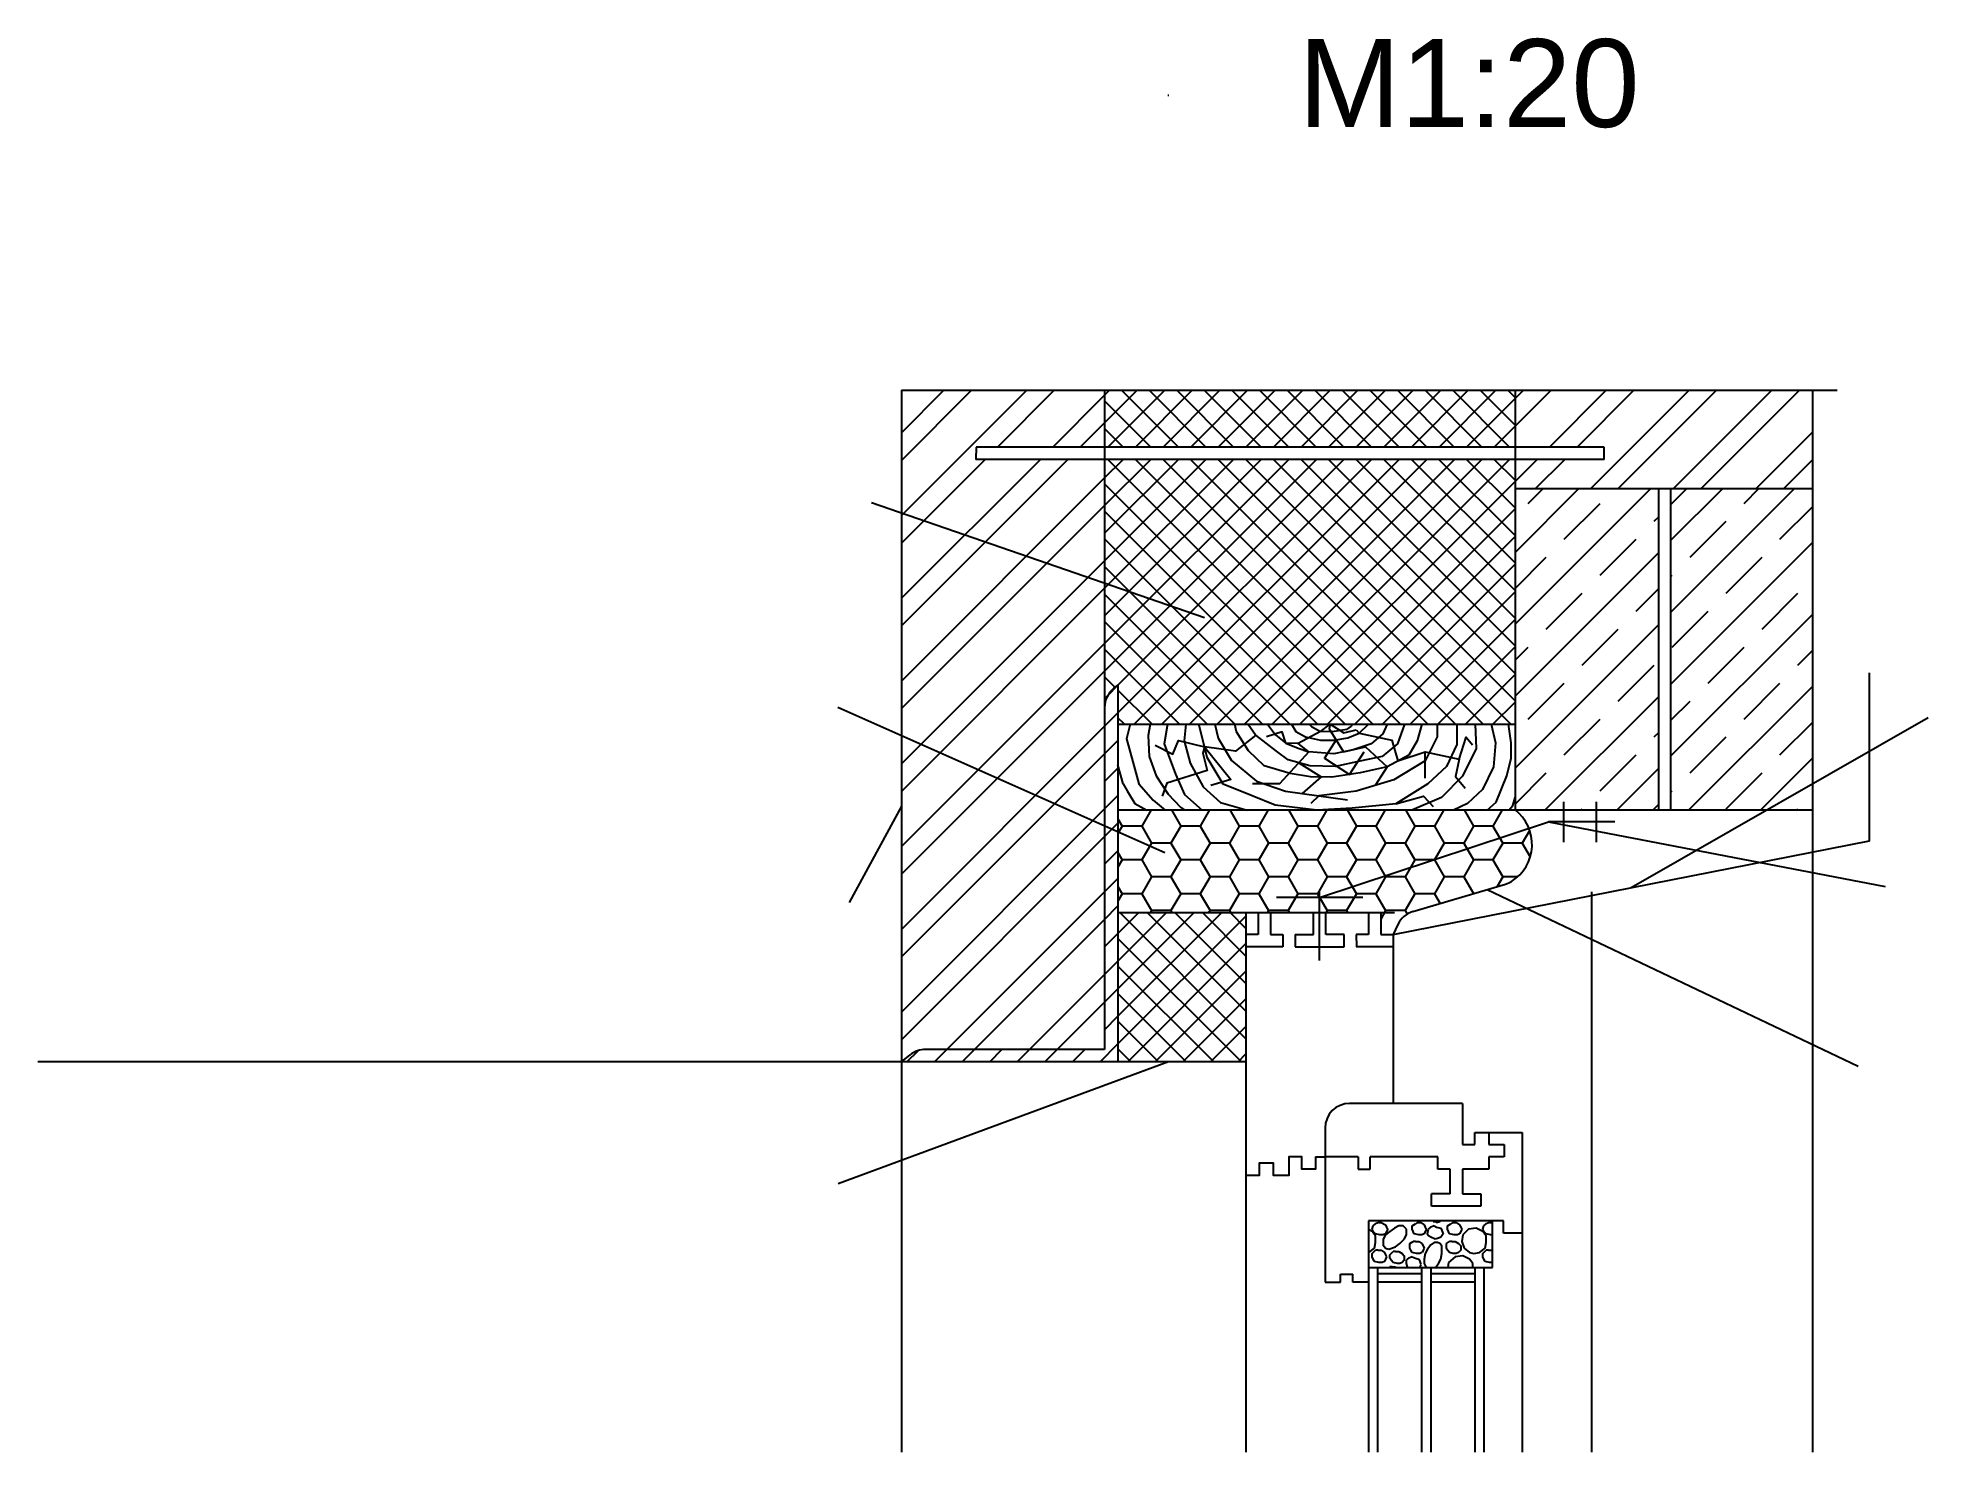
# Model space of a CAD drawing. Header units: millimetres. Extents: x -229914 to 856942, y -268655 to 87212.
# Drawn here: x 454411 to 469462, y -254351 to -243086 of the extents above; entities that cross this region are included whole.
import ezdxf

# ---------------------------------------------------------------- set-up
doc = ezdxf.new("R2010")
doc.units = ezdxf.units.MM
doc.linetypes.add('DASHDOT_axis', pattern=[24, 20, -1.5, 1, -1.5])
doc.layers.add('Ось', color=7, linetype='DASHDOT_axis', lineweight=25)
doc.styles.get("Standard").update_dxf_attribs({"font": 'arial.ttf'})
pattern_1 = [(225, (1923110.45, 173920.99), (109.857704, -109.857704), []), (315, (1923110.45, 173920.99), (109.857704, 109.857704), [])]

msp = doc.modelspace()

# ---------------------------------------------------------------- texts
at = {"insert": (464175.59652, -243096.203), "char_height": 700, "attachment_point": 1}
msp.add_mtext_dynamic_manual_height_columns(' М1:20', width=3297.8769432, gutter_width=6.11662, heights=[0], dxfattribs=at)

# ---------------------------------------------------------------- hatches: boundary and pattern name
at = {"lineweight": 25}
h = msp.add_hatch(dxfattribs=at)
h.set_pattern_fill('ANSI32', color=256, scale=48.932994, angle=540)
h.set_pattern_definition([(225, (1923110.45, 173921), (329.57311, -329.57311), []), (225, (1922890.73, 173921), (329.57311, -329.57311), [])])
h.paths.add_polyline_path([(461287.10049, -251241.29482), (461358.13972, -251185.36859, -0.1682931661), (461479.21392, -251143.42883), (462904.77726, -251143.42883), (462904.77726, -246443.22034), (461879.62328, -246443.22034), (461882.67592, -246345.35435), (462904.77726, -246345.35435), (462904.77726, -245892.97311), (461287.10049, -245892.97311)])
h = msp.add_hatch(dxfattribs=at)
h.set_pattern_fill('ANSI37', color=256, scale=48.932994, angle=540)
h.set_pattern_definition(pattern_1)
h.paths.add_polyline_path([(462904.77726, -246443.22034), (462904.77726, -248420.33168, -0.2298946018), (462979.43504, -248266.53947), (463011.43812, -248241.34477), (463011.43812, -248552.57894), (466172.97292, -248552.57894), (466172.97292, -246443.22034)])
h.paths.add_polyline_path([(466172.97292, -246345.35435), (466172.97292, -245892.97311), (462904.77726, -245892.97311), (462904.77726, -246345.35435)])
h = msp.add_hatch(dxfattribs=at)
h.set_pattern_fill('ANSI32', color=256, scale=48.932994, angle=180)
h.set_pattern_definition([(225, (1923110.45, 173921), (329.57311, -329.57311), []), (225, (1922890.73, 173921), (329.57311, -329.57311), [])])
h.paths.add_polyline_path([(466172.97292, -245892.97311), (466172.97292, -246345.35435), (466881.74743, -246345.35435), (466881.74743, -246443.22034), (466172.97292, -246443.22034), (466172.97292, -246676.11764), (468541.65724, -246676.11764), (468541.65724, -245892.97311)])
h = msp.add_hatch(dxfattribs=at)
h.set_pattern_fill('JIS_STN_1E', color=256, scale=404.888949, angle=180)
h.set_pattern_definition([(225, (1923110.45, 173921), (286.29972, -286.29972), []), (225, (1922825, 173921), (286.29972, -286.29972), [404.88895, -202.44447])])
h.paths.add_polyline_path([(467414.41142, -249235.53039), (468541.65724, -249235.53039), (468541.65724, -246676.11764), (467414.41142, -246676.11764)])
h.paths.add_polyline_path([(467316.54543, -246676.11764), (466172.97292, -246676.11764), (466172.97292, -249235.53039), (467316.54543, -249235.53039)])
h = msp.add_hatch(dxfattribs=at)
h.set_pattern_fill('ANSI31', color=256, scale=48.932994, angle=540)
h.set_pattern_definition([(225, (1923110.45, 173920.99), (109.857704, -109.857704), [])])
h.paths.add_polyline_path([(462904.77726, -251143.42883), (461479.21392, -251143.42883, 0.1682931661), (461358.13972, -251185.36859), (461287.10049, -251241.29482), (463011.43812, -251241.29482), (463011.43812, -248241.34477), (462979.43504, -248266.53947, 0.2298946018), (462904.77726, -248420.33168)])
h = msp.add_hatch(dxfattribs=at)
h.set_pattern_fill('HONEY', color=256, scale=48.933, angle=540)
h.set_pattern_definition([(180, (230389.93, -269950.41), (-233.04341, -134.54768), [155.36228, -310.72455]), (300, (230389.93, -269950.41), (233.04341, -134.54768), [155.36228, -310.72455]), (240, (230389.93, -269950.41), (-5e-07, -269.09535), [-310.72455, 155.36228])])
h.paths.add_polyline_path([(463011.43812, -250055.8715), (464617.15709, -250055.8715), (464617.15709, -249933.53901), (466284.0619, -249382.35924, 0.1353488347), (466172.97292, -249235.53039), (464603.46728, -249235.53039), (464594.93656, -249235.95714), (464591.18445, -249235.53039), (463011.43812, -249235.53039)])
h.paths.add_polyline_path([(464617.15709, -249933.53901), (464617.15709, -250055.8715), (465103.28313, -250055.8715), (465103.28313, -250227.13697), (465201.14912, -250227.13697), (465239.09233, -250147.97938, -0.2118525735), (465359.85904, -250044.95496), (466097.68663, -249825.78069, 0.0672953529), (466145.51066, -249804.24346, 0.362738309), (466284.0619, -249382.35924)])
h = msp.add_hatch(dxfattribs=at)
h.set_pattern_fill('ANSI37', color=256, scale=48.932994, angle=540)
h.set_pattern_definition(pattern_1)
h.paths.add_polyline_path([(464029.96117, -250055.8715), (463011.43812, -250055.8715), (463011.43812, -251241.29482), (464029.96117, -251241.29482)])
h = msp.add_hatch(dxfattribs=at)
h.set_pattern_fill('FILTBD', color=256, scale=8.624357, angle=540, style=0, pattern_type=2)
h.set_pattern_definition([(188.1301, (483725.22, -247890.25), (-5284.7631, -880.7933), [62.282, -6165.872]), (225, (483663.56, -247899.05), (-3e-13, -880.794), [62.28, -1183.35]), (251.5651, (483619.52, -247943.1), (0.001, -880.7937), [55.707, -2729.61]), (296.565, (483601.9, -247995.94), (880.795, -880.793), [59.085, -1910.43]), (321.3402, (483628.33, -248048.79), (3523.1758, -2642.3808), [56.398, -5583.434]), (345.9638, (483672.37, -248084.02), (880.7944, 0.0009), [36.316, -3595.29]), (11.3099, (483707.6, -248092.83), (3523.1762, 880.7918), [44.912, -4446.273]), (38.6598, (483751.64, -248084.02), (880.794, 880.794), [56.398, -5583.434]), (78.6901, (483795.68, -248048.79), (-0.0003, 880.7941), [44.912, -4446.273]), (90, (483804.5, -248004.75), (-880.794, 880.794), [52.848, -827.946]), (126.8699, (483804.49, -247951.9), (-880.794, 880.7938), [44.04, -4359.93]), (153.435, (483778.06, -247916.67), (-880.794, 0.0004), [59.085, -1910.43]), (153.435, (483117.47, -247784.55), (-880.794, 0.0004), [59.085, -1910.43]), (120.9638, (483143.89, -247828.59), (-1761.59, 2642.3799), [51.36, -5084.508]), (90, (483143.9, -247872.6), (-880.794, 880.794), [44.04, -836.754]), (78.6901, (483135.08, -247916.67), (-0.0003, 880.7941), [44.912, -4446.273]), (38.6598, (483091.04, -247951.9), (880.794, 880.794), [56.398, -5583.434]), (11.3099, (483047, -247960.71), (3523.1762, 880.7918), [44.912, -4446.273]), (188.1301, (483064.62, -247758.13), (-5284.7631, -880.7933), [62.282, -6165.872]), (345.9638, (483011.77, -247951.9), (880.7944, 0.0009), [36.316, -3595.29]), (329.0362, (482967.73, -247925.48), (1761.5876, -880.7951), [51.36, -5084.508]), (293.1986, (482941.31, -247863.82), (880.7937, -1761.5875), [67.08, -6640.847]), (251.5651, (482958.92, -247810.97), (0.001, -880.7937), [55.707, -2729.61]), (225, (483002.96, -247766.93), (-3e-13, -880.794), [62.28, -1183.35]), (153.435, (483425.75, -247529.12), (-880.794, 0.0004), [59.085, -1910.43]), (126.8699, (483452.17, -247564.35), (-880.794, 880.7938), [44.04, -4359.93]), (90, (483452.2, -247608.4), (-880.794, 880.794), [44.04, -836.754]), (68.1986, (483434.55, -247652.43), (880.7938, 2642.3819), [47.433, -4695.788]), (45, (483399.3, -247687.66), (4e-13, 880.794), [49.826, -1195.805]), (21.8014, (483355.28, -247705.28), (1761.588, 880.7933), [47.433, -4695.788]), (188.1301, (483372.9, -247502.7), (-5284.7631, -880.7933), [62.282, -6165.872]), (348.6901, (483311.24, -247696.47), (880.7941, 0.0003), [44.912, -4446.273]), (315, (483276, -247661.24), (880.794, -3e-13), [49.826, -1195.805]), (296.565, (483249.6, -247608.4), (880.795, -880.793), [59.085, -1910.43]), (260.5377, (483258.4, -247555.54), (0.0003, -880.794), [53.577, -5304.084]), (219.8056, (483311.24, -247511.5), (-880.7936, -880.7946), [68.792, -6810.428]), (153.435, (483531.44, -247308.92), (-880.794, 0.0004), [59.085, -1910.43]), (126.8699, (483557.86, -247344.15), (-880.794, 880.7938), [44.04, -4359.93]), (90, (483557.9, -247397), (-880.794, 880.794), [52.848, -827.946]), (78.6901, (483549.06, -247441.04), (-0.0003, 880.7941), [44.912, -4446.273]), (38.6598, (483505.02, -247476.27), (880.794, 880.794), [56.398, -5583.434]), (11.3099, (483460.98, -247485.08), (3523.1762, 880.7918), [44.912, -4446.273]), (188.1301, (483478.59, -247282.5), (-5284.7631, -880.7933), [62.282, -6165.872]), (345.9638, (483425.75, -247476.27), (880.7944, 0.0009), [36.316, -3595.29]), (321.3402, (483381.7, -247441.04), (3523.1758, -2642.3808), [56.398, -5583.434]), (288.4349, (483364.1, -247388.2), (880.7925, -1761.588), [55.707, -2729.61]), (260.5377, (483372.9, -247335.35), (0.0003, -880.794), [53.577, -5304.084]), (225, (483416.94, -247291.3), (-3e-13, -880.794), [62.28, -1183.35]), (225, (483593.1, -248057.6), (-3e-13, -880.794), [24.912, -1220.718]), (206.565, (483575.5, -248075.2), (-880.793, -880.795), [19.695, -1949.82]), (180, (483557.9, -248084), (-880.794, -880.794), [26.424, -854.37]), (161.5651, (483531.44, -248084.02), (-880.7937, -0.001), [27.853, -2757.462]), (135, (483505, -248075.2), (-880.794, 5e-13), [24.912, -1220.718]), (116.565, (483487.4, -248057.6), (-880.795, 880.793), [19.695, -1949.82]), (90, (483478.6, -248040), (-880.794, 880.794), [26.424, -854.37]), (45, (483478.6, -248013.56), (4e-13, 880.794), [37.37, -1208.26]), (360, (483522.6, -247987.1), (880.794, 880.794), [26.424, -854.37]), (326.3099, (483549.06, -247987.13), (1761.5874, -880.795), [31.758, -3143.99]), (315, (483575.5, -248004.75), (880.794, -3e-13), [24.912, -1220.718]), (270, (483593.1, -248022.4), (880.794, -880.794), [17.616, -863.178]), (270, (483593.1, -248040), (880.794, -880.794), [17.616, -863.178]), (180, (483522.6, -247987.1), (-880.794, -880.794), [17.616, -863.178]), (198.4349, (482967.73, -247511.5), (-1761.588, -880.7925), [27.853, -2757.46]), (296.565, (483020.58, -247529.12), (880.795, -880.793), [19.695, -1949.82]), (341.5651, (482994.16, -247520.3), (880.7937, 0.001), [27.853, -2757.46]), (341.5651, (482967.73, -247511.5), (880.7937, 0.001), [27.853, -2757.46]), (45, (482932.5, -247529.1), (4e-13, 880.794), [12.456, -1233.174]), (135, (482941.3, -247599.6), (-880.794, 5e-13), [12.456, -1233.174]), (153.435, (482976.54, -247617.2), (-880.794, 0.0004), [39.39, -1930.125]), (198.4349, (483002.96, -247608.4), (-1761.588, -880.7925), [27.853, -2757.46]), (206.565, (483020.58, -247599.6), (-880.793, -880.795), [19.695, -1949.82]), (225, (483029.4, -247590.8), (-3e-13, -880.794), [12.456, -1233.174]), (243.435, (483038.2, -247573.16), (-0.0004, -880.794), [19.695, -1949.82]), (288.4349, (483029.4, -247546.74), (880.7925, -1761.588), [27.853, -2757.46]), (296.565, (483416.94, -248031.17), (880.795, -880.793), [19.695, -1949.82]), (251.5651, (483425.75, -248048.8), (0.001, -880.7937), [27.853, -2757.462]), (225, (483416.94, -248075.2), (-3e-13, -880.794), [12.456, -1233.174]), (198.4349, (483408.13, -248084.02), (-1761.588, -880.7925), [27.853, -2757.46]), (206.565, (483381.7, -248092.83), (-880.793, -880.795), [19.695, -1949.82]), (153.435, (483364.1, -248101.64), (-880.794, 0.0004), [39.39, -1930.125]), (153.435, (483328.86, -248084.02), (-880.794, 0.0004), [19.695, -1949.82]), (108.4349, (483311.24, -248075.2), (-880.7925, 1761.588), [27.853, -2757.46]), (71.5651, (483302.43, -248048.8), (-0.001, 880.7937), [27.853, -2757.46]), (45, (483311.24, -248022.37), (4e-13, 880.794), [24.912, -1220.718]), (360, (483355.3, -247995.9), (880.794, 880.794), [17.616, -863.178]), (333.435, (483372.9, -247995.94), (880.794, -0.0004), [39.39, -1930.125]), (296.565, (483408.13, -248013.56), (880.795, -880.793), [19.695, -1949.82]), (198.4349, (483355.28, -247995.94), (-1761.588, -880.7925), [27.853, -2757.46]), (288.4349, (483399.32, -247907.86), (880.7925, -1761.588), [27.853, -2757.462]), (243.435, (483408.13, -247934.3), (-0.0004, -880.794), [19.695, -1949.82]), (225, (483399.3, -247951.9), (-3e-13, -880.794), [12.456, -1233.174]), (206.565, (483390.5, -247960.7), (-880.793, -880.795), [19.695, -1949.82]), (198.4349, (483372.9, -247969.52), (-1761.588, -880.7925), [27.853, -2757.46]), (153.435, (483346.47, -247978.33), (-880.794, 0.0004), [39.39, -1930.125]), (135, (483311.24, -247960.7), (-880.794, 5e-13), [12.456, -1233.174]), (108.4349, (483302.43, -247951.9), (-880.7925, 1761.588), [27.853, -2757.46]), (90, (483293.6, -247925.5), (-880.794, 880.794), [26.424, -854.37]), (33.6901, (483293.63, -247899.05), (880.793, 880.794), [31.758, -3143.99]), (341.5651, (483337.67, -247872.63), (880.7937, 0.001), [27.853, -2757.46]), (341.5651, (483364.1, -247881.44), (880.7937, 0.001), [27.853, -2757.46]), (296.565, (483390.5, -247890.25), (880.795, -880.793), [19.695, -1949.82]), (206.565, (483337.67, -247872.63), (-880.793, -880.795), [19.695, -1949.82]), (270, (483293.6, -247819.8), (880.794, -880.794), [17.616, -863.178]), (270, (483293.6, -247837.4), (880.794, -880.794), [17.616, -863.178]), (225, (483293.6, -247855), (-3e-13, -880.794), [24.912, -1220.718]), (206.565, (483276, -247872.63), (-880.793, -880.795), [19.695, -1949.82]), (180, (483258.4, -247881.4), (-880.794, -880.794), [17.616, -863.178]), (165.9638, (483240.78, -247881.44), (-880.7944, -0.0009), [36.316, -3595.29]), (135, (483205.55, -247872.6), (-880.794, 5e-13), [24.912, -1220.718]), (116.565, (483187.93, -247855), (-880.795, 880.793), [19.695, -1949.82]), (71.5651, (483179.12, -247837.4), (-0.001, 880.7937), [27.853, -2757.46]), (56.3099, (483187.93, -247810.97), (880.795, 1761.5874), [31.758, -3143.99]), (360, (483232, -247784.55), (880.794, 880.794), [17.616, -863.178]), (333.435, (483249.6, -247784.55), (880.794, -0.0004), [39.39, -1930.125]), (296.565, (483284.8, -247802.17), (880.795, -880.793), [19.695, -1949.82]), (180, (483232, -247784.55), (-880.794, -880.794), [26.424, -854.37]), (288.4349, (483249.6, -247661.24), (880.7925, -1761.588), [27.853, -2757.46]), (243.435, (483258.4, -247687.66), (-0.0004, -880.794), [19.695, -1949.82]), (225, (483249.6, -247705.3), (-3e-13, -880.794), [12.456, -1233.174]), (198.4349, (483240.78, -247714.1), (-1761.588, -880.7925), [27.853, -2757.46]), (206.565, (483214.35, -247722.9), (-880.793, -880.795), [19.695, -1949.82]), (153.435, (483196.74, -247731.7), (-880.794, 0.0004), [39.39, -1930.125]), (153.435, (483161.5, -247714.1), (-880.794, 0.0004), [19.695, -1949.82]), (116.565, (483143.9, -247705.28), (-880.795, 880.793), [19.695, -1949.82]), (75.9638, (483135.08, -247687.66), (-0.0009, 880.7944), [36.316, -3595.29]), (45, (483143.9, -247652.43), (4e-13, 880.794), [24.912, -1220.718]), (333.435, (483187.93, -247626), (880.794, -0.0004), [19.695, -1949.82]), (345.9638, (483205.55, -247634.82), (880.7944, 0.0009), [36.316, -3595.29]), (296.565, (483240.78, -247643.62), (880.795, -880.793), [19.695, -1949.82]), (198.4349, (483187.93, -247626), (-1761.588, -880.7925), [27.853, -2757.46]), (270, (483091, -247661.2), (880.794, -880.794), [26.424, -854.37]), (270, (483091, -247687.7), (880.794, -880.794), [17.616, -863.178]), (206.565, (483091.04, -247705.28), (-880.793, -880.795), [19.695, -1949.82]), (206.565, (483073.43, -247714.1), (-880.793, -880.795), [19.695, -1949.82]), (198.4349, (483055.8, -247722.9), (-1761.588, -880.7925), [27.853, -2757.46]), (146.3099, (483029.4, -247731.7), (-1761.5874, 880.795), [31.758, -3143.99]), (153.435, (483002.96, -247714.1), (-880.794, 0.0004), [19.695, -1949.82]), (116.565, (482985.35, -247705.28), (-880.795, 880.793), [19.695, -1949.82]), (90, (482976.5, -247687.7), (-880.794, 880.794), [35.23, -845.562]), (33.6901, (482976.54, -247652.43), (880.793, 880.794), [31.758, -3143.99]), (341.5651, (483020.58, -247626), (880.7937, 0.001), [27.853, -2757.46]), (341.5651, (483047, -247634.82), (880.7937, 0.001), [27.853, -2757.46]), (315, (483073.4, -247643.6), (880.794, -3e-13), [24.912, -1220.718]), (206.565, (483020.58, -247626), (-880.793, -880.795), [19.695, -1949.82]), (296.565, (483073.43, -248022.37), (880.795, -880.793), [19.695, -1949.82]), (243.435, (483082.24, -248040), (-0.0004, -880.794), [19.695, -1949.82]), (225, (483073.4, -248057.6), (-3e-13, -880.794), [24.912, -1220.718]), (206.565, (483055.8, -248075.2), (-880.793, -880.795), [19.695, -1949.82]), (180, (483038.2, -248084), (-880.794, -880.794), [17.616, -863.178]), (165.9638, (483020.58, -248084.02), (-880.7944, -0.0009), [36.316, -3595.29]), (135, (482985.35, -248075.2), (-880.794, 5e-13), [24.912, -1220.718]), (116.565, (482967.73, -248057.6), (-880.795, 880.793), [19.695, -1949.82]), (71.5651, (482958.92, -248039.98), (-0.001, 880.7937), [27.853, -2757.46]), (45, (482967.73, -248013.56), (4e-13, 880.794), [24.912, -1220.718]), (360, (483011.8, -247987.1), (880.794, 880.794), [17.616, -863.178]), (333.435, (483029.4, -247987.13), (880.794, -0.0004), [39.39, -1930.125]), (296.565, (483064.62, -248004.75), (880.795, -880.793), [19.695, -1949.82]), (198.4349, (483011.77, -247987.13), (-1761.588, -880.7925), [27.853, -2757.46]), (296.565, (483522.63, -247890.25), (880.795, -880.793), [19.695, -1949.82]), (243.435, (483531.44, -247907.86), (-0.0004, -880.794), [19.695, -1949.82]), (243.435, (483522.63, -247925.48), (-0.0004, -880.794), [19.695, -1949.82]), (206.565, (483513.82, -247943.1), (-880.793, -880.795), [19.695, -1949.82]), (180, (483496.2, -247951.9), (-880.794, -880.794), [26.424, -854.37]), (165.9638, (483469.79, -247951.9), (-880.7944, -0.0009), [36.316, -3595.29]), (135, (483434.55, -247943.1), (-880.794, 5e-13), [24.912, -1220.718]), (116.565, (483416.94, -247925.48), (-880.795, 880.793), [19.695, -1949.82]), (71.5651, (483408.13, -247907.86), (-0.001, 880.7937), [27.853, -2757.462]), (56.3099, (483416.94, -247881.44), (880.795, 1761.5874), [31.758, -3143.99]), (360, (483461, -247855), (880.794, 880.794), [17.616, -863.178]), (333.435, (483478.6, -247855), (880.794, -0.0004), [39.39, -1930.125]), (296.565, (483513.82, -247872.63), (880.795, -880.793), [19.695, -1949.82]), (180, (483461, -247855), (-880.794, -880.794), [26.424, -854.37]), (270, (483425.75, -247766.9), (880.794, -880.794), [17.616, -863.178]), (270, (483425.75, -247784.55), (880.794, -880.794), [17.616, -863.178]), (225, (483425.75, -247802.17), (-3e-13, -880.794), [24.912, -1220.718]), (206.565, (483408.13, -247819.8), (-880.793, -880.795), [19.695, -1949.82]), (180, (483390.5, -247828.6), (-880.794, -880.794), [17.616, -863.178]), (165.9638, (483372.9, -247828.6), (-880.7944, -0.0009), [36.316, -3595.29]), (135, (483337.67, -247819.8), (-880.794, 5e-13), [24.912, -1220.718]), (116.565, (483320.05, -247802.17), (-880.795, 880.793), [19.695, -1949.82]), (90, (483311.2, -247784.55), (-880.794, 880.794), [26.424, -854.37]), (45, (483311.24, -247758.1), (4e-13, 880.794), [37.37, -1208.26]), (360, (483355.3, -247731.7), (880.794, 880.794), [26.424, -854.37]), (326.3099, (483381.7, -247731.7), (1761.5874, -880.795), [31.758, -3143.99]), (315, (483408.1, -247749.3), (880.794, -3e-13), [24.912, -1220.718]), (180, (483355.3, -247731.7), (-880.794, -880.794), [17.616, -863.178]), (270, (483663.6, -247846.2), (880.794, -880.794), [17.616, -863.178]), (270, (483663.6, -247863.8), (880.794, -880.794), [17.616, -863.178]), (225, (483663.56, -247881.44), (-3e-13, -880.794), [24.912, -1220.718]), (206.565, (483645.94, -247899.05), (-880.793, -880.795), [19.695, -1949.82]), (180, (483628.3, -247907.9), (-880.794, -880.794), [17.616, -863.178]), (165.9638, (483610.71, -247907.86), (-880.7944, -0.0009), [36.316, -3595.29]), (135, (483575.5, -247899.05), (-880.794, 5e-13), [24.912, -1220.718]), (116.565, (483557.86, -247881.44), (-880.795, 880.793), [19.695, -1949.82]), (90, (483549.1, -247863.8), (-880.794, 880.794), [26.424, -854.37]), (33.6901, (483549.06, -247837.4), (880.793, 880.794), [31.758, -3143.99]), (360, (483593.1, -247811), (880.794, 880.794), [26.424, -854.37]), (326.3099, (483619.52, -247810.97), (1761.5874, -880.795), [31.758, -3143.99]), (315, (483645.94, -247828.6), (880.794, -3e-13), [24.912, -1220.718]), (206.565, (483593.1, -247810.97), (-880.793, -880.795), [19.695, -1949.82]), (270, (483786.9, -247749.3), (880.794, -880.794), [26.424, -854.37]), (270, (483786.9, -247775.7), (880.794, -880.794), [17.616, -863.178]), (206.565, (483786.87, -247793.36), (-880.793, -880.795), [19.695, -1949.82]), (206.565, (483769.26, -247802.17), (-880.793, -880.795), [19.695, -1949.82]), (198.4349, (483751.64, -247810.97), (-1761.588, -880.7925), [27.853, -2757.462]), (146.3099, (483725.22, -247819.78), (-1761.5874, 880.795), [31.758, -3143.99]), (153.435, (483698.8, -247802.17), (-880.794, 0.0004), [19.695, -1949.82]), (108.4349, (483681.18, -247793.36), (-880.7925, 1761.588), [27.853, -2757.462]), (90, (483672.4, -247766.9), (-880.794, 880.794), [26.424, -854.37]), (33.6901, (483672.37, -247740.5), (880.793, 880.794), [31.758, -3143.99]), (341.5651, (483716.4, -247714.1), (880.7937, 0.001), [27.853, -2757.462]), (341.5651, (483742.83, -247722.9), (880.7937, 0.001), [27.853, -2757.462]), (315, (483769.26, -247731.7), (880.794, -3e-13), [24.912, -1220.718]), (206.565, (483716.4, -247714.1), (-880.793, -880.795), [19.695, -1949.82]), (270, (483760.45, -247626), (880.794, -880.794), [17.616, -863.178]), (270, (483760.45, -247643.6), (880.794, -880.794), [17.616, -863.178]), (225, (483760.45, -247661.24), (-3e-13, -880.794), [24.912, -1220.718]), (206.565, (483742.83, -247678.86), (-880.793, -880.795), [19.695, -1949.82]), (180, (483725.2, -247687.7), (-880.794, -880.794), [17.616, -863.178]), (165.9638, (483707.6, -247687.66), (-880.7944, -0.0009), [36.316, -3595.29]), (135, (483672.37, -247678.86), (-880.794, 5e-13), [24.912, -1220.718]), (116.565, (483654.75, -247661.24), (-880.795, 880.793), [19.695, -1949.82]), (90, (483645.9, -247643.6), (-880.794, 880.794), [35.23, -845.562]), (33.6901, (483645.94, -247608.4), (880.793, 880.794), [31.758, -3143.99]), (360, (483690, -247590.8), (880.794, 880.794), [26.424, -854.37]), (326.3099, (483716.4, -247590.78), (1761.5874, -880.795), [31.758, -3143.99]), (315, (483742.83, -247608.4), (880.794, -3e-13), [24.912, -1220.718]), (180, (483690, -247590.8), (-880.794, -880.794), [17.616, -863.178]), (270, (483786.9, -247502.7), (880.794, -880.794), [17.616, -863.178]), (270, (483786.9, -247520.3), (880.794, -880.794), [17.616, -863.178]), (225, (483786.9, -247537.9), (-3e-13, -880.794), [24.912, -1220.718]), (206.565, (483769.26, -247555.54), (-880.793, -880.795), [19.695, -1949.82]), (180, (483751.6, -247564.35), (-880.794, -880.794), [17.616, -863.178]), (165.9638, (483734.02, -247564.35), (-880.7944, -0.0009), [36.316, -3595.29]), (135, (483698.8, -247555.54), (-880.794, 5e-13), [24.912, -1220.718]), (116.565, (483681.18, -247537.93), (-880.795, 880.793), [19.695, -1949.82]), (90, (483672.4, -247520.3), (-880.794, 880.794), [26.424, -854.37]), (45, (483672.37, -247493.9), (4e-13, 880.794), [37.37, -1208.26]), (360, (483716.4, -247467.5), (880.794, 880.794), [26.424, -854.37]), (326.3099, (483742.83, -247467.46), (1761.5874, -880.795), [31.758, -3143.99]), (315, (483769.26, -247485.1), (880.794, -3e-13), [24.912, -1220.718]), (180, (483716.4, -247467.5), (-880.794, -880.794), [17.616, -863.178]), (296.565, (483637.14, -247493.9), (880.795, -880.793), [19.695, -1949.82]), (243.435, (483645.94, -247511.5), (-0.0004, -880.794), [19.695, -1949.82]), (243.435, (483637.14, -247529.12), (-0.0004, -880.794), [19.695, -1949.82]), (206.565, (483628.33, -247546.74), (-880.793, -880.795), [19.695, -1949.82]), (180, (483610.7, -247555.54), (-880.794, -880.794), [26.424, -854.37]), (165.9638, (483584.29, -247555.54), (-880.7944, -0.0009), [36.316, -3595.29]), (116.565, (483549.06, -247546.74), (-880.795, 880.793), [19.695, -1949.82]), (116.565, (483540.25, -247529.12), (-880.795, 880.793), [19.695, -1949.82]), (90, (483531.4, -247511.5), (-880.794, 880.794), [26.424, -854.37]), (45, (483531.44, -247485.1), (4e-13, 880.794), [37.37, -1208.26]), (360, (483575.5, -247458.7), (880.794, 880.794), [26.424, -854.37]), (326.3099, (483601.9, -247458.66), (1761.5874, -880.795), [31.758, -3143.99]), (296.565, (483628.33, -247476.27), (880.795, -880.793), [19.695, -1949.82]), (180, (483575.5, -247458.7), (-880.794, -880.794), [17.616, -863.178]), (296.565, (483645.94, -247273.7), (880.795, -880.793), [19.695, -1949.82]), (243.435, (483654.75, -247291.3), (-0.0004, -880.794), [19.695, -1949.82]), (243.435, (483645.94, -247308.92), (-0.0004, -880.794), [19.695, -1949.82]), (206.565, (483637.14, -247326.54), (-880.793, -880.795), [19.695, -1949.82]), (180, (483619.5, -247335.35), (-880.794, -880.794), [26.424, -854.37]), (165.9638, (483593.1, -247335.35), (-880.7944, -0.0009), [36.316, -3595.29]), (135, (483557.86, -247326.54), (-880.794, 5e-13), [24.912, -1220.718]), (116.565, (483540.25, -247308.92), (-880.795, 880.793), [19.695, -1949.82]), (71.5651, (483531.44, -247291.3), (-0.001, 880.7937), [27.853, -2757.462]), (45, (483540.25, -247264.9), (4e-13, 880.794), [24.912, -1220.718]), (360, (483584.3, -247238.5), (880.794, 880.794), [17.616, -863.178]), (333.435, (483601.9, -247238.46), (880.794, -0.0004), [39.39, -1930.125]), (296.565, (483637.14, -247256.07), (880.795, -880.793), [19.695, -1949.82]), (198.4349, (483584.3, -247238.46), (-1761.588, -880.7925), [27.853, -2757.462]), (296.565, (483355.3, -247273.7), (880.795, -880.793), [19.695, -1949.82]), (243.435, (483364.1, -247291.3), (-0.0004, -880.794), [19.695, -1949.82]), (243.435, (483355.3, -247308.92), (-0.0004, -880.794), [19.695, -1949.82]), (206.565, (483346.47, -247326.54), (-880.793, -880.795), [19.695, -1949.82]), (180, (483328.9, -247335.35), (-880.794, -880.794), [26.424, -854.37]), (165.9638, (483302.43, -247335.35), (-880.7944, -0.0009), [36.316, -3595.29]), (116.565, (483267.2, -247326.54), (-880.795, 880.793), [19.695, -1949.82]), (116.565, (483258.4, -247308.92), (-880.795, 880.793), [19.695, -1949.82]), (90, (483249.6, -247291.3), (-880.794, 880.794), [26.424, -854.37]), (33.6901, (483249.59, -247264.88), (880.793, 880.794), [31.758, -3143.99]), (360, (483293.6, -247238.5), (880.794, 880.794), [26.424, -854.37]), (326.3099, (483320.05, -247238.46), (1761.5874, -880.795), [31.758, -3143.99]), (296.565, (483346.47, -247256.07), (880.795, -880.793), [19.695, -1949.82]), (206.565, (483293.63, -247238.46), (-880.793, -880.795), [19.695, -1949.82]), (270, (483355.3, -247423.4), (880.794, -880.794), [17.616, -863.178]), (270, (483355.3, -247441), (880.794, -880.794), [17.616, -863.178]), (225, (483355.3, -247458.66), (-3e-13, -880.794), [24.912, -1220.718]), (206.565, (483337.67, -247476.27), (-880.793, -880.795), [19.695, -1949.82]), (180, (483320.05, -247485.1), (-880.794, -880.794), [26.424, -854.37]), (161.5651, (483293.63, -247485.08), (-880.7937, -0.001), [27.853, -2757.462]), (135, (483267.2, -247476.3), (-880.794, 5e-13), [24.912, -1220.718]), (116.565, (483249.6, -247458.66), (-880.795, 880.793), [19.695, -1949.82]), (90, (483240.8, -247441), (-880.794, 880.794), [35.23, -845.562]), (33.6901, (483240.78, -247405.8), (880.793, 880.794), [31.758, -3143.99]), (360, (483284.8, -247388.2), (880.794, 880.794), [26.424, -854.37]), (326.3099, (483311.24, -247388.2), (1761.5874, -880.795), [31.758, -3143.99]), (315, (483337.67, -247405.8), (880.794, -3e-13), [24.912, -1220.718]), (180, (483284.8, -247388.2), (-880.794, -880.794), [17.616, -863.178]), (288.4349, (483205.55, -247300.11), (880.7925, -1761.588), [27.853, -2757.462]), (243.435, (483214.35, -247326.54), (-0.0004, -880.794), [19.695, -1949.82]), (225, (483205.55, -247344.15), (-3e-13, -880.794), [12.456, -1233.174]), (206.565, (483196.74, -247352.96), (-880.793, -880.795), [19.695, -1949.82]), (198.4349, (483179.12, -247361.77), (-1761.588, -880.7925), [27.853, -2757.46]), (153.435, (483152.7, -247370.58), (-880.794, 0.0004), [39.39, -1930.125]), (153.435, (483117.47, -247352.96), (-880.794, 0.0004), [19.695, -1949.82]), (116.565, (483099.85, -247344.15), (-880.795, 880.793), [19.695, -1949.82]), (75.9638, (483091.04, -247326.54), (-0.0009, 880.7944), [36.316, -3595.29]), (45, (483099.85, -247291.3), (4e-13, 880.794), [24.912, -1220.718]), (333.435, (483143.9, -247264.9), (880.794, -0.0004), [19.695, -1949.82]), (345.9638, (483161.5, -247273.7), (880.7944, 0.0009), [36.316, -3595.29]), (296.565, (483196.74, -247282.5), (880.795, -880.793), [19.695, -1949.82]), (198.4349, (483143.9, -247264.88), (-1761.588, -880.7925), [27.853, -2757.46]), (296.565, (483073.43, -247273.7), (880.795, -880.793), [19.695, -1949.82]), (243.435, (483082.24, -247291.3), (-0.0004, -880.794), [19.695, -1949.82]), (243.435, (483073.43, -247308.92), (-0.0004, -880.794), [19.695, -1949.82]), (206.565, (483064.62, -247326.54), (-880.793, -880.795), [19.695, -1949.82]), (180, (483047, -247335.35), (-880.794, -880.794), [26.424, -854.37]), (165.9638, (483020.58, -247335.35), (-880.7944, -0.0009), [36.316, -3595.29]), (116.565, (482985.35, -247326.54), (-880.795, 880.793), [19.695, -1949.82]), (116.565, (482976.54, -247308.92), (-880.795, 880.793), [19.695, -1949.82]), (90, (482967.7, -247291.3), (-880.794, 880.794), [26.424, -854.37]), (33.6901, (482967.73, -247264.88), (880.793, 880.794), [31.758, -3143.99]), (360, (483011.8, -247238.5), (880.794, 880.794), [26.424, -854.37]), (326.3099, (483038.2, -247238.46), (1761.5874, -880.795), [31.758, -3143.99]), (296.565, (483064.62, -247256.07), (880.795, -880.793), [19.695, -1949.82]), (206.565, (483011.77, -247238.46), (-880.793, -880.795), [19.695, -1949.82]), (296.565, (483055.8, -247423.43), (880.795, -880.793), [19.695, -1949.82]), (243.435, (483064.62, -247441.04), (-0.0004, -880.794), [19.695, -1949.82]), (243.435, (483055.8, -247458.66), (-0.0004, -880.794), [19.695, -1949.82]), (206.565, (483047, -247476.27), (-880.793, -880.795), [19.695, -1949.82]), (180, (483029.4, -247485.1), (-880.794, -880.794), [26.424, -854.37]), (165.9638, (483002.96, -247485.08), (-880.7944, -0.0009), [36.316, -3595.29]), (116.565, (482967.73, -247476.27), (-880.795, 880.793), [19.695, -1949.82]), (116.565, (482958.92, -247458.66), (-880.795, 880.793), [19.695, -1949.82]), (90, (482950.1, -247441), (-880.794, 880.794), [35.23, -845.562]), (33.6901, (482950.12, -247405.8), (880.793, 880.794), [31.758, -3143.99]), (360, (482994.2, -247388.2), (880.794, 880.794), [26.424, -854.37]), (326.3099, (483020.58, -247388.2), (1761.5874, -880.795), [31.758, -3143.99]), (296.565, (483047, -247405.8), (880.795, -880.793), [19.695, -1949.82]), (180, (482994.2, -247388.2), (-880.794, -880.794), [17.616, -863.178]), (180, (483813.3, -247590.8), (-880.794, -880.794), [0, -880.794]), (108.4349, (483813.3, -247590.78), (-880.7925, 1761.588), [27.853, -2757.462]), (90, (483804.5, -247564.35), (-880.794, 880.794), [26.424, -854.37]), (45, (483804.5, -247537.9), (4e-13, 880.794), [12.456, -1233.174]), (360, (483496.2, -247819.8), (880.794, 880.794), [8.808, -871.986]), (18.4349, (483505.02, -247819.78), (1761.588, 880.7925), [27.853, -2757.462]), (45, (483531.44, -247811), (4e-13, 880.794), [62.28, -1183.35]), (63.435, (483575.5, -247766.93), (0.0004, 880.794), [39.39, -1930.125]), (78.6901, (483593.1, -247731.7), (-0.0003, 880.7941), [44.912, -4446.273]), (90, (483601.9, -247687.7), (-880.794, 880.794), [44.04, -836.754]), (116.565, (483601.9, -247643.62), (-880.795, 880.793), [19.695, -1949.82]), (135, (483593.1, -247626), (-880.794, 5e-13), [24.912, -1220.718]), (135, (483575.5, -247608.4), (-880.794, 5e-13), [12.456, -1233.174]), (180, (483566.7, -247599.6), (-880.794, -880.794), [26.424, -854.37]), (213.6901, (483540.25, -247599.58), (-880.793, -880.794), [31.758, -3143.99]), (233.1301, (483513.82, -247617.2), (-1761.5879, -2642.3816), [44.04, -4359.93]), (243.435, (483487.4, -247652.43), (-0.0004, -880.794), [39.39, -1930.125]), (258.6901, (483469.79, -247687.66), (0.0003, -880.7941), [44.912, -4446.273]), (270, (483461, -247731.7), (880.794, -880.794), [35.23, -845.562]), (284.0362, (483460.98, -247766.93), (880.7922, -2642.3821), [36.316, -3595.29]), (315, (483469.8, -247802.17), (880.794, -3e-13), [12.456, -1233.174]), (333.435, (483478.6, -247810.97), (880.794, -0.0004), [19.695, -1949.82]), (360, (483099.85, -247617.2), (880.794, 880.794), [17.616, -863.178]), (18.4349, (483117.47, -247617.2), (1761.588, 880.7925), [27.853, -2757.46]), (51.3402, (483143.89, -247608.39), (2642.3808, 3523.1758), [56.398, -5583.434]), (63.435, (483179.12, -247564.35), (0.0004, 880.794), [39.39, -1930.125]), (78.6901, (483196.74, -247529.12), (-0.0003, 880.7941), [44.912, -4446.273]), (90, (483205.55, -247485.1), (-880.794, 880.794), [44.04, -836.754]), (90, (483205.55, -247441), (-880.794, 880.794), [17.616, -863.178]), (135, (483205.55, -247423.4), (-880.794, 5e-13), [24.912, -1220.718]), (153.435, (483187.93, -247405.8), (-880.794, 0.0004), [19.695, -1949.82]), (180, (483170.3, -247397), (-880.794, -880.794), [26.424, -854.37]), (213.6901, (483143.9, -247397), (-880.793, -880.794), [31.758, -3143.99]), (233.1301, (483117.47, -247414.62), (-1761.5879, -2642.3816), [44.04, -4359.93]), (243.435, (483091.04, -247449.85), (-0.0004, -880.794), [39.39, -1930.125]), (258.6901, (483073.43, -247485.08), (0.0003, -880.7941), [44.912, -4446.273]), (270, (483064.6, -247529.1), (880.794, -880.794), [35.23, -845.562]), (296.565, (483064.62, -247564.35), (880.795, -880.793), [39.39, -1930.125]), (315, (483082.24, -247599.6), (880.794, -3e-13), [12.456, -1233.174]), (315, (483091.04, -247608.4), (880.794, -3e-13), [12.456, -1233.174]), (45, (483196.74, -248101.64), (4e-13, 880.794), [49.826, -1195.805]), (68.1986, (483231.97, -248066.4), (880.7938, 2642.3819), [47.433, -4695.788]), (78.6901, (483249.59, -248022.37), (-0.0003, 880.7941), [44.912, -4446.273]), (90, (483258.4, -247978.3), (-880.794, 880.794), [35.23, -845.562]), (116.565, (483258.4, -247943.1), (-880.795, 880.793), [19.695, -1949.82]), (123.6901, (483249.59, -247925.48), (-880.794, 880.793), [31.758, -3143.99]), (180, (483232, -247899.05), (-880.794, -880.794), [8.808, -871.986]), (180, (483223.2, -247899.05), (-880.794, -880.794), [26.424, -854.37]), (213.6901, (483196.74, -247899.05), (-880.793, -880.794), [31.758, -3143.99]), (225, (483170.3, -247916.7), (-3e-13, -880.794), [37.37, -1208.26]), (248.1986, (483143.89, -247943.1), (-880.7938, -2642.3819), [47.433, -4695.788]), (258.6901, (483126.28, -247987.13), (0.0003, -880.7941), [44.912, -4446.273]), (270, (483117.5, -248031.2), (880.794, -880.794), [35.23, -845.562]), (288.4349, (483117.47, -248066.4), (880.7925, -1761.588), [27.853, -2757.46]), (315, (483126.3, -248092.8), (880.794, -3e-13), [12.456, -1233.174]), (315, (483628.3, -247432.23), (880.794, -3e-13), [12.456, -1233.174]), (341.5651, (483637.14, -247441.04), (880.7937, 0.001), [27.853, -2757.462]), (18.4349, (483663.56, -247449.85), (1761.588, 880.7925), [55.707, -2729.61]), (36.8699, (483716.4, -247432.23), (880.7938, 880.794), [44.04, -4359.93]), (45, (483751.64, -247405.8), (4e-13, 880.794), [49.826, -1195.805]), (63.435, (483786.87, -247370.58), (0.0004, 880.794), [39.39, -1930.125]), (90, (483804.5, -247335.35), (-880.794, 880.794), [17.616, -863.178]), (90, (483804.5, -247317.7), (-880.794, 880.794), [26.424, -854.37]), (135, (483804.5, -247291.3), (-880.794, 5e-13), [12.456, -1233.174]), (135, (483795.7, -247282.5), (-880.794, 5e-13), [24.912, -1220.718]), (180, (483778.1, -247264.9), (-880.794, -880.794), [35.23, -845.562]), (206.565, (483742.83, -247264.9), (-880.793, -880.795), [39.39, -1930.125]), (216.8699, (483707.6, -247282.5), (-880.7938, -880.794), [44.04, -4359.93]), (216.8699, (483672.37, -247308.92), (-880.7938, -880.794), [44.04, -4359.93]), (243.435, (483637.14, -247335.35), (-0.0004, -880.794), [39.39, -1930.125]), (270, (483619.5, -247370.6), (880.794, -880.794), [35.23, -845.562]), (270, (483619.5, -247405.8), (880.794, -880.794), [17.616, -863.178]), (315, (483619.5, -247423.4), (880.794, -3e-13), [12.456, -1233.174]), (360, (483135.1, -247229.65), (880.794, 880.794), [17.616, -863.178]), (270, (483135.1, -247220.8), (880.794, -880.794), [8.808, -871.986]), (18.4349, (483161.5, -247238.46), (1761.588, 880.7925), [27.853, -2757.46]), (315, (483152.7, -247229.65), (880.794, -3e-13), [12.456, -1233.174]), (45, (483187.9, -247229.65), (4e-13, 880.794), [12.456, -1233.174])])
h.paths.add_polyline_path([(465992.28445, -252507.61367), (465992.28445, -252878.78584), (465004.92776, -252878.78584), (465004.93382, -252507.61367)])

# ---------------------------------------------------------------- linework, layer by layer
for p, q in [((461287.10049, -245892.97311), (461287.10049, -254350.71567)), ((466172.97292, -245892.97311), (466172.97292, -249235.53039)), ((468541.65724, -245892.97311), (468541.65724, -254350.71567)), ((463011.43812, -248552.57894), (466172.97292, -248552.57894)), ((464046.88361, -248552.57894), (464108.17769, -248641.18996)), ((464834.33318, -248595.57701), (464871.63478, -248569.2673)), ((464871.63478, -248569.2673), (464879.4468, -248552.57894)), ((464908.41265, -248598.54365), (464932.74108, -248622.77364)), ((464932.74108, -248622.77364), (465003.13533, -248555.73212)), ((463011.43812, -249235.53039), (468541.65724, -249235.53039)), ((466561.16586, -249490.82622), (466561.16586, -249170.53435)), ((466820.21079, -249490.82622), (466820.21079, -249170.53435)), ((464617.15709, -249933.53901), (466440.35194, -249330.68028)), ((466967.20326, -249330.68028), (466440.35194, -249330.68028)), ((465359.85904, -250044.95496), (466097.68663, -249825.78069)), ((464029.96117, -250055.8715), (464029.96117, -254350.71567)), ((465753.60256, -251573.10305), (464855.96459, -251573.10305)), ((465753.60256, -251573.10305), (465753.60256, -251901.02685)), ((464660.23262, -251768.83502), (464660.23262, -251998.89283)), ((465753.60256, -251901.02685), (465851.46855, -251901.02685)), ((465851.46855, -251901.02685), (465851.46855, -251803.16086)), ((465851.46855, -251803.16086), (465964.01443, -251803.16086)), ((465964.01443, -251803.16086), (465964.01443, -251901.02685)), ((465964.01443, -251901.02685), (466086.34692, -251901.02685)), ((466086.34692, -251901.02685), (466086.34692, -251998.89283)), ((464922.7414, -251998.89283), (464660.23262, -251998.89283)), ((465557.87059, -251998.89283), (465020.60739, -251998.89283)), ((465557.87059, -252096.75882), (465557.87059, -251998.89283)), ((465655.73657, -252096.75882), (465557.87059, -252096.75882)), ((465655.73657, -252292.4908), (465655.73657, -252096.75882)), ((465964.01443, -252096.75882), (465753.60256, -252096.75882)), ((465753.60256, -252096.75882), (465753.60256, -252292.4908)), ((466086.34692, -251998.89283), (465964.01443, -251998.89283)), ((465964.01443, -251998.89283), (465964.01443, -252096.75882)), ((465508.93759, -252390.35678), (465508.93759, -252292.4908)), ((465655.73657, -252292.4908), (465508.93759, -252292.4908)), ((465900.40154, -252390.35678), (465508.93759, -252390.35678)), ((465753.60256, -252292.4908), (465900.40154, -252292.4908)), ((465900.40154, -252292.4908), (465900.40154, -252390.35678))]:
    msp.add_line(p, q, dxfattribs=at)
at = {"color": 0, "lineweight": 25}
for p, q in [((462904.77726, -245892.97311), (462904.77726, -251143.42883)), ((461882.67592, -246345.35435), (461879.62328, -246443.22034)), ((466881.74743, -246345.35435), (461882.67592, -246345.35435)), ((466881.74743, -246443.22034), (466881.74743, -246345.35435)), ((466881.74743, -246443.22034), (461879.62328, -246443.22034)), ((466172.97292, -246676.11764), (468541.65724, -246676.11764)), ((467316.54543, -249235.53039), (467316.54543, -246676.11764)), ((467414.41142, -249235.53039), (467414.41142, -246676.11764)), ((462979.43504, -248266.53947), (463011.43812, -248241.34477)), ((463051.57624, -249028.40644), (463011.43812, -248877.23141)), ((464959.68804, -249933.53901), (464274.62613, -249933.53901)), ((464617.15709, -250435.23716), (464617.15709, -249878.21021)), ((466781.19543, -249887.41238), (466781.19543, -254350.71567)), ((465213.84751, -250055.8715), (463011.43812, -250055.8715)), ((464127.82715, -250055.8715), (464127.82715, -250227.13697)), ((464225.69314, -250055.8715), (464225.69314, -250227.13697)), ((464568.2241, -250227.13697), (464568.2241, -250055.8715)), ((464666.09008, -250227.13697), (464666.09008, -250055.8715)), ((465005.41714, -250055.8715), (465005.41714, -250227.13697)), ((465103.28313, -250055.8715), (465103.28313, -250227.13697)), ((464127.82715, -250227.13697), (464029.96117, -250227.13697)), ((464225.69314, -250227.13697), (464323.55913, -250227.13697)), ((464323.55913, -250227.13697), (464323.55913, -250325.00296)), ((464421.42511, -250227.13697), (464421.42511, -250325.00296)), ((464421.42511, -250227.13697), (464568.2241, -250227.13697)), ((464812.88906, -250227.13697), (464666.09008, -250227.13697)), ((464812.88906, -250325.00296), (464812.88906, -250227.13697)), ((465005.41714, -250227.13697), (464907.55115, -250227.13697)), ((464907.55115, -250227.13697), (464910.75505, -250325.00296)), ((465103.28313, -250227.13697), (465201.14912, -250227.13697)), ((465239.09233, -250147.97938), (465201.14912, -250227.13697)), ((465201.14912, -250227.13697), (465201.14912, -251573.10305)), ((464323.55913, -250325.00296), (464029.96117, -250325.00296)), ((464421.42511, -250325.00296), (464812.88906, -250325.00296)), ((465201.14912, -250325.00296), (464907.55115, -250325.00296)), ((461287.10049, -251241.29482), (461358.13972, -251185.36859)), ((462904.77726, -251143.42883), (461479.21392, -251143.42883)), ((464029.96117, -251241.29482), (461287.10049, -251241.29482)), ((465964.01443, -251803.16086), (466228.2526, -251803.16086)), ((466228.2526, -251803.16086), (466228.2526, -254350.71567)), ((464584.53951, -251998.89283), (464660.23262, -251998.89283)), ((464660.23262, -251998.89283), (464660.23262, -252996.94361)), ((464922.7414, -251998.89283), (464922.7414, -252096.75882)), ((464922.7414, -252096.75882), (465020.60739, -252096.75882)), ((465020.60739, -252096.75882), (465020.60739, -251998.89283)), ((466081.45362, -252507.61367), (465004.92776, -252507.61367)), ((465004.92776, -252507.61367), (465004.92776, -252878.78584)), ((465992.28445, -252878.78584), (465992.28445, -252507.61367)), ((466081.45362, -252605.47966), (466081.45362, -252507.61367)), ((466228.2526, -252605.47966), (466081.45362, -252605.47966)), ((464660.23262, -252996.94361), (464782.5651, -252996.94361)), ((464782.5651, -252996.94361), (464782.5651, -252932.64795)), ((464782.5651, -252932.64795), (464882.59527, -252932.64795)), ((464882.59527, -252996.94361), (464882.59527, -252932.64795)), ((465004.92776, -252996.94361), (464882.59527, -252996.94361)), ((465004.92776, -252878.78584), (465004.92776, -254350.71567)), ((465004.92776, -252878.78584), (465078.32725, -252878.78584)), ((465078.32725, -252878.78584), (465078.32725, -254350.71567)), ((465078.32725, -252878.78584), (465992.28445, -252878.78584)), ((465078.32725, -252928.43742), (465428.34203, -252928.43742)), ((465428.34203, -252996.94361), (465078.32725, -252996.94361)), ((465428.34203, -252878.78584), (465428.34203, -254350.71567)), ((465501.74152, -252878.78584), (465501.74152, -254350.71567)), ((465501.74152, -252928.43742), (465851.75631, -252928.43742)), ((465851.75631, -252996.94361), (465501.74152, -252996.94361)), ((465851.75631, -252878.78584), (465851.75631, -254350.71567)), ((465925.1558, -252878.78584), (465925.1558, -254350.71567))]:
    msp.add_line(p, q, dxfattribs=at)
msp.add_lwpolyline([(463409.57232, -243543.30472), (463415.57232, -243543.30472)])
at = {"lineweight": 25}
for points in [[(461287.10049, -245892.97311), (468737.38922, -245892.97311)], [(463011.43812, -248241.34477), (463011.43812, -251241.29482)], [(463108.09507, -248552.57894), (463079.54193, -248670.25968), (463129.11463, -248851.882), (463176.507, -249026.48514), (463291.76792, -249158.87539), (463388.03539, -249235.95714)], [(463269.02233, -248552.57894), (463251.46227, -248642.81711), (463260.88517, -248810.93715), (463314.80041, -248964.99391), (463412.11906, -249109.50956), (463509.6204, -249214.56504), (463543.45612, -249235.95714)], [(463405.25395, -248552.57894), (463378.08657, -248708.65544), (463469.54471, -248951.52423), (463540.42151, -249113.14147), (463681.14813, -249235.95714)], [(463552.21438, -248552.57894), (463538.90281, -248684.28188), (463587.03547, -248861.75227), (463689.94728, -249051.22247), (463828.8345, -249176.82604), (463975.42308, -249219.65749), (464040.25565, -249235.95714)], [(465223.50123, -249185.88266), (464877.2082, -249221.83634), (464594.93656, -249235.95714), (464262.53044, -249198.15016), (464079.44022, -249123.55087), (463848.60671, -249029.4988), (463721.79113, -248818.00492), (463679.12929, -248645.71613), (463656.06683, -248552.57894)], [(465292.85243, -248552.57894), (465236.18177, -248709.87363), (465116.01586, -248810.75943), (464936.20677, -248848.04808), (464742.67985, -248890.12719), (464538.35504, -248884.82134), (464365.25082, -248835.20919), (464273.85337, -248766.22935), (464108.17769, -248641.18996), (463946.23923, -248767.27403), (463700.46021, -248731.86053), (463910.90671, -248993.96776), (463750.98018, -249040.42143)], [(463783.78394, -248552.57894), (463810.19446, -248663.79203), (463915.22694, -248842.49073), (464113.93765, -249007.00715), (464343.87418, -249086.42879), (464610.7144, -249123.30313)], [(465430.33686, -248552.57894), (465393.04484, -248685.2179), (465326.12005, -248797.90955), (465153.34393, -248893.02996), (464940.08084, -248940.58019), (464714.48002, -248974.04142), (464545.27923, -248970.51913), (464382.46569, -248944.05396), (464176.4956, -248885.48258), (464050.01493, -248764.46828), (463954.83937, -248613.0121), (463942.92662, -248552.57894)], [(464203.11315, -248552.57894), (464264.28417, -248637.36219), (464347.33664, -248704.74668), (464447.109, -248742.82421), (464531.63827, -248773.28623), (464297.7056, -249027.41444), (464081.99087, -249027.41444)], [(465155.78408, -248552.57894), (465119.03592, -248628.95515), (465026.93822, -248709.63833), (464885.20011, -248756.2817), (464729.686, -248787.3549), (464531.63827, -248773.28623), (464446.47448, -248705.95527), (464347.33664, -248704.74668), (464317.81773, -248613.20451), (464192.86247, -248653.49788)], [(464393.65304, -248552.57894), (464427.88382, -248609.58519), (464503.7773, -248652.44773), (464623.66719, -248681.02286), (464732.55789, -248681.02286), (464840.34881, -248661.24003), (464932.74108, -248622.77364), (465191.74207, -248680.41384), (465239.73199, -248845.46976), (465456.6539, -248773.47939)], [(464834.33318, -248595.57701), (464716.94353, -248613.11693), (464623.98274, -248610.95475), (464446.47448, -248705.95527)], [(464532.50148, -248552.57894), (464552.37807, -248571.45982), (464623.98274, -248610.95475), (464701.10076, -248552.57894), (464809.39491, -248620.08016), (464908.41265, -248598.54365)], [(465553.17051, -248552.57894), (465553.17051, -248652.44608), (465456.6539, -248845.32722), (465206.84615, -248995.6612), (464908.78046, -249086.42879), (464610.7144, -249123.30313), (464546.90548, -249183.91089)], [(464701.10076, -248552.57894), (464694.12713, -248588.60399), (464807.44306, -248771.8183), (464982.0419, -248732.96001), (465153.34393, -248893.02996), (465057.81331, -249041.04499)], [(465709.47469, -248552.57894), (465709.47469, -248715.03101), (465627.70638, -248889.09601), (465478.39013, -249027.63759), (465223.50123, -249185.88266), (465443.25428, -249124.77438), (465521.22734, -249207.39131)], [(465854.2034, -248552.57894), (465862.57642, -248747.09544), (465755.64904, -248966.55683), (465586.82383, -249136.58272), (465351.65707, -249235.95714)], [(465982.77312, -248552.57894), (466018.32027, -248702.21973), (466002.2781, -248890.97181), (465913.79194, -249071.62339), (465795.45952, -249183.24242), (465683.78773, -249235.95714)], [(465950.15592, -249235.95714), (466021.50472, -249173.15161), (466107.04266, -248963.89641), (466140.61749, -248824.39219), (466140.61749, -248699.7943), (466120.5268, -248552.57894)], [(463308.79102, -248720.03828), (463449.00406, -248791.25685), (463492.23595, -248681.51025), (463700.46021, -248731.86053), (463688.14345, -248782.79667), (463722.42348, -248921.58155), (463399.93515, -249021.98801), (463363.45974, -249126.16136)], [(464749.37787, -248677.93589), (464655.26178, -248823.73488), (464855.66716, -248953.10047), (464971.46192, -248773.71819)], [(465456.6539, -248981.94636), (465456.6539, -248773.47939), (465727.87313, -248829.91195), (465782.46101, -248655.50392), (465832.84144, -248717.03188)], [(464451.80186, -248860.01496), (464629.87962, -248972.28027), (464477.29429, -249104.86596), (464838.85219, -249153.7683)], [(465727.87313, -248829.91195), (465698.93658, -248968.98323), (465776.8631, -249061.96158)], [(463051.57624, -249028.40644), (463084.14305, -249083.91788), (463144.99237, -249183.35674), (463239.84048, -249235.95714)], [(466122.67279, -249235.95714), (466154.11693, -249200.82153), (466172.97292, -249137.18838)], [(464584.53951, -251998.89283), (464584.53951, -252096.75882), (464475.45468, -252096.75882), (464475.45468, -251998.89283), (464371.68715, -251998.89283), (464371.68715, -252145.69182), (464249.53156, -252145.69182), (464249.53156, -252047.82583), (464135.25657, -252047.82583), (464135.25657, -252145.69182), (464024.1037, -252145.69182)]]:
    msp.add_lwpolyline(points, dxfattribs=at)
at = {"linetype": 'ByBlock', "lineweight": 25}
for points in [[(463699.23397, -247704.47854), (461048.92818, -246789.23341)], [(463384.08238, -249577.4704), (460780.99014, -248420.77141)], [(467098.13092, -249854.48014), (469462.17828, -248498.24943)], [(461287.10049, -249206.2656), (460870.37786, -249972.69041)], [(466440.35194, -249330.68028), (469118.79439, -249844.74479)], [(465951.3767, -249869.24257), (468904.34504, -251274.84782)], [(463414.42046, -251241.29482), (460783.3599, -252214.42132)]]:
    msp.add_lwpolyline(points, dxfattribs=at)
at = {"color": 0, "lineweight": 25}
msp.add_lwpolyline([(465201.14912, -250227.13697), (468995.11272, -249481.82332), (468995.11272, -248144.6692)], dxfattribs=at)
for centre, radius, start, end in [((463100.50924, -248420.33168), 195.73197, 128.21188433, 180), ((465962.28119, -249510.376), 346.31072, 301.943976057, 52.526871548), ((466041.95087, -249638.15199), 195.73197, 286.544236002, 301.943976057), ((465415.5948, -250232.58366), 195.73197, 106.544236002, 154.389846091), ((461479.21392, -251339.16081), 195.73197, 90, 128.21188433)]:
    msp.add_arc(centre, radius, start, end, dxfattribs=at)
at = {"lineweight": 25}
msp.add_arc((464855.96459, -251768.83502), 195.73197, 90, 180, dxfattribs=at)
at = {"layer": 'Ось', "linetype": 'ByBlock'}
msp.add_lwpolyline([(461287.10049, -251241.29482), (454411.32371, -251241.29482)], dxfattribs=at)

msp.set_redraw_order([(e.dxf.handle, doc.entitydb.next_handle()) for e in msp.query("TEXT MTEXT ATTDEF DIMENSION ARC_DIMENSION")])  # texts and dimensions are drawn at this point

doc.saveas('drawing.dxf')
